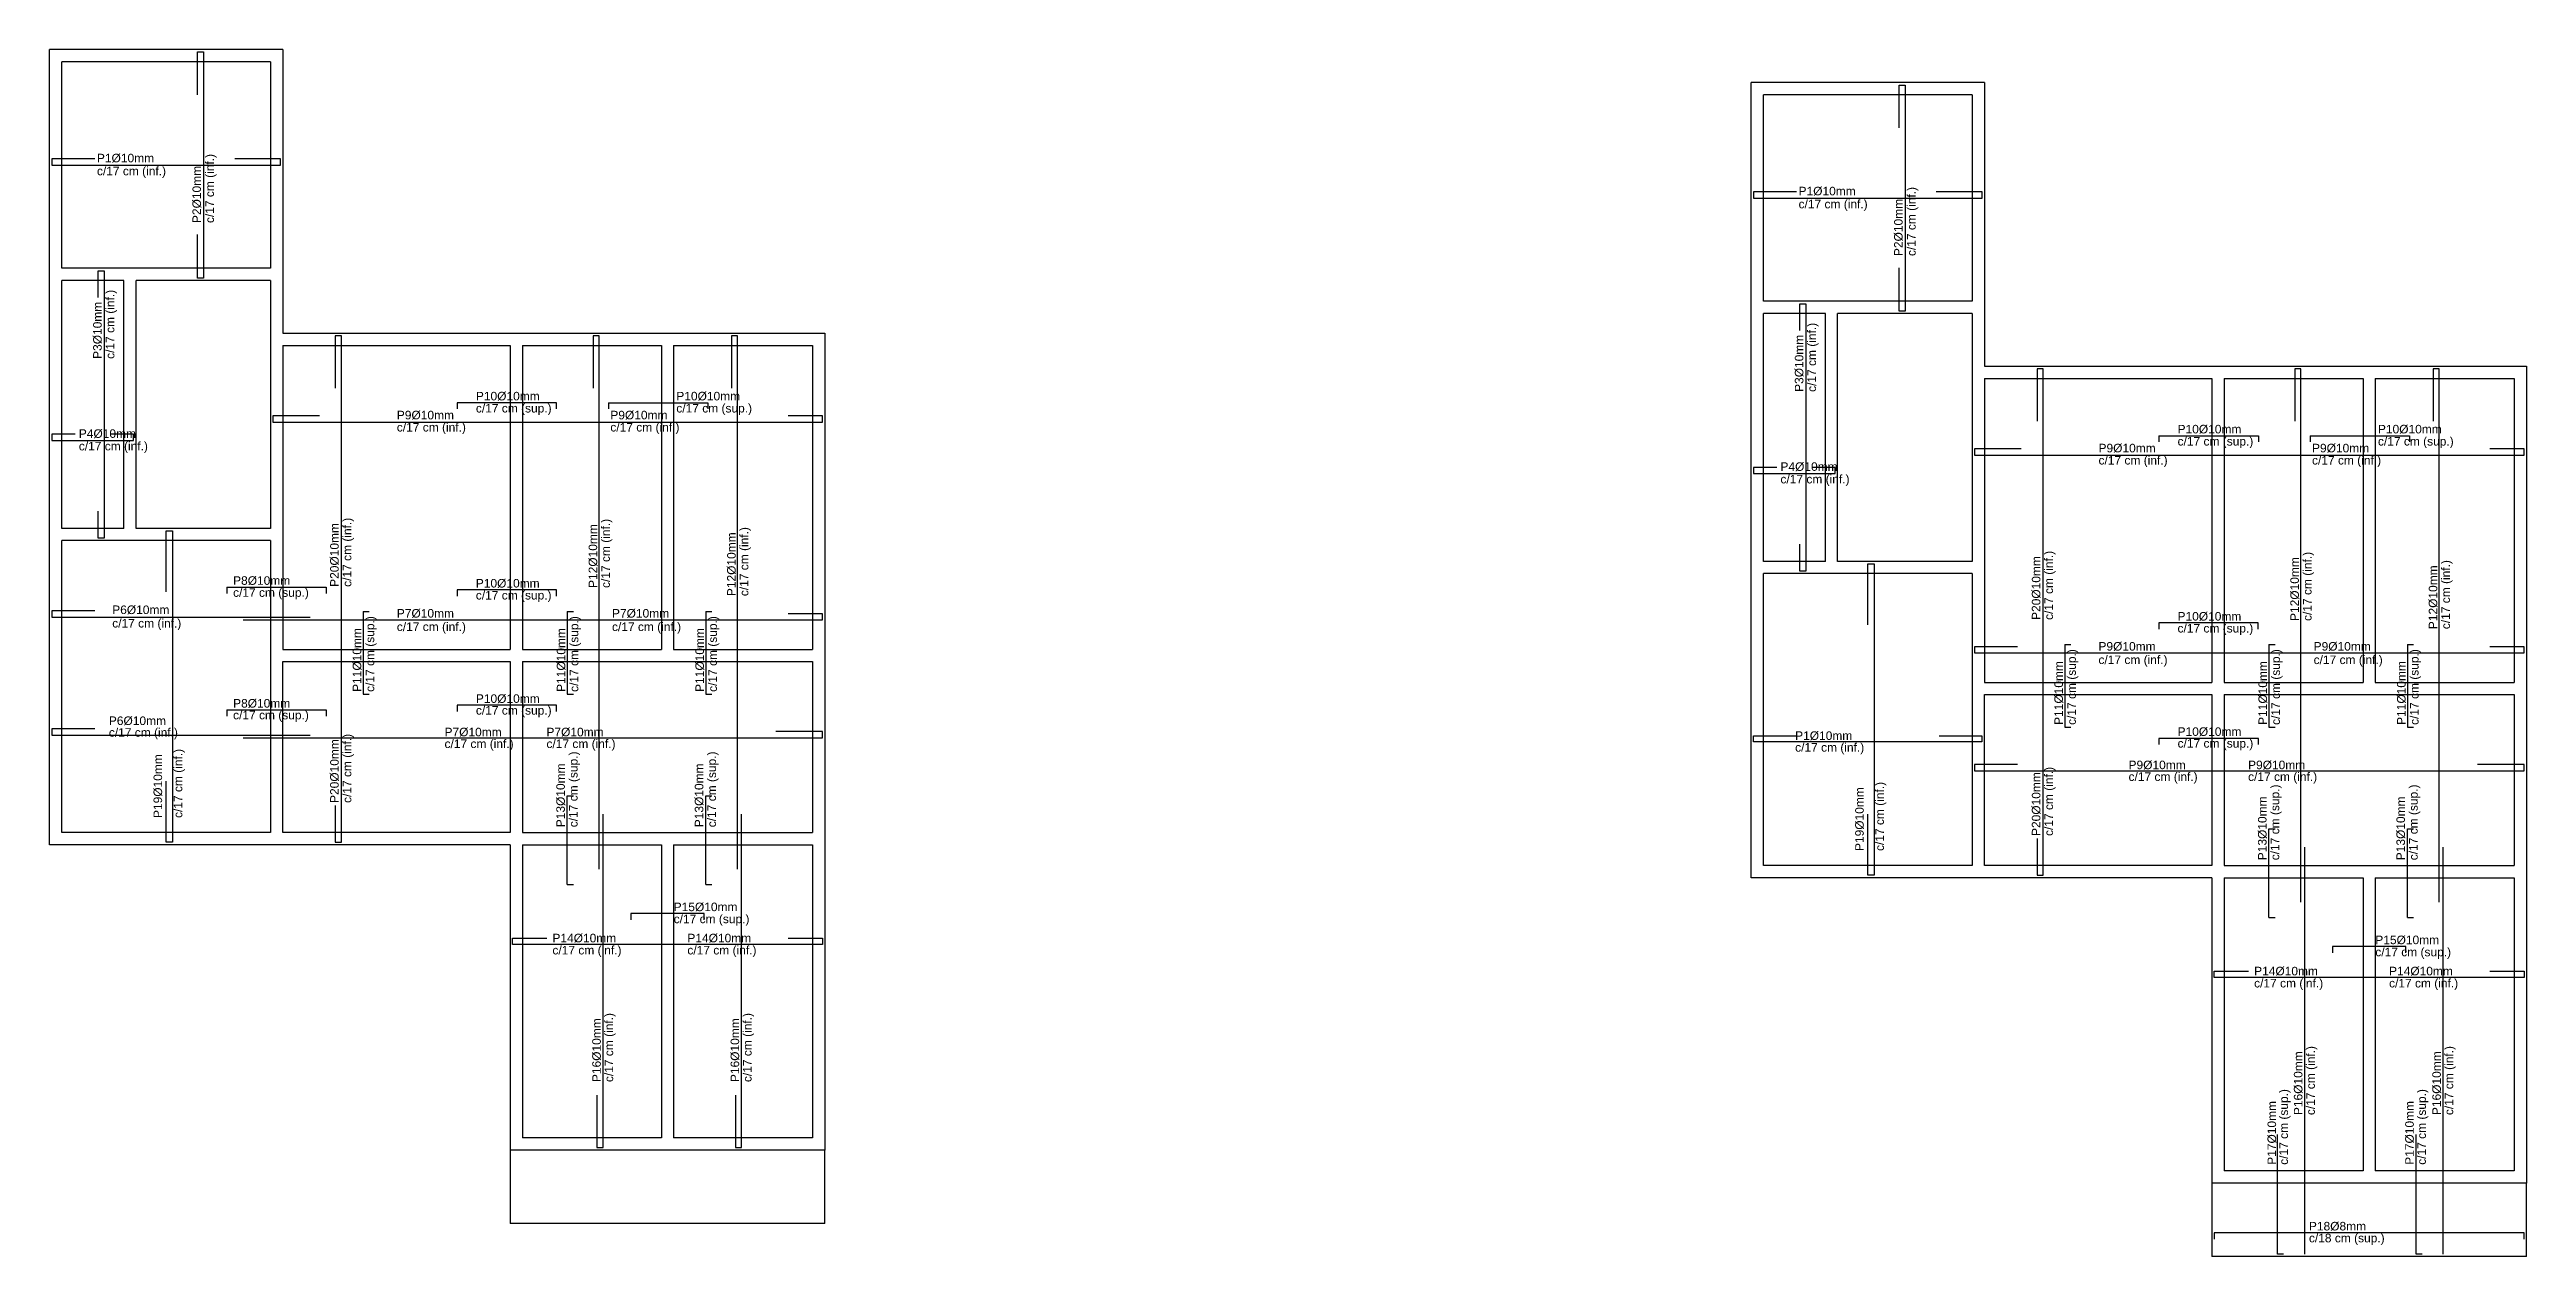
# Model space of a CAD drawing. Extents: x 238.8 to 307.7, y 49.9 to 71.2.
# Drawn here: x 238.77 to 279.28, y 51.45 to 71.19 of the extents above; entities that cross this region are included whole.
import ezdxf

# ---------------------------------------------------------------- set-up
doc = ezdxf.new("R2010")
doc.units = 0
for name, color, linetype in [('Armadura', 4, 'CONTINUOUS'), ('TEXTO', 2, 'CONTINUOUS'), ('VIGAS', 5, 'CONTINUOUS')]:
    doc.layers.add(name, color=color, linetype=linetype)
doc.styles.get("Standard").update_dxf_attribs({"font": 'arial.ttf', "height": 0.18})

msp = doc.modelspace()

# ---------------------------------------------------------------- texts
at = {"layer": 'TEXTO'}
for s, p in [('c/17 cm (inf.)', (239.545, 69.136)), ('P1%%c10mm', (239.545, 69.348)), ('P1%%c10mm', (267.376, 68.808)), ('c/17 cm (inf.)', (267.376, 68.596)), ('P9%%c10mm', (244.45, 65.144)), ('c/17 cm (sup.)', (245.743, 65.256)), ('P10%%c10mm', (245.743, 65.454)), ('P9%%c10mm', (247.942, 65.144)), ('c/17 cm (sup.)', (249.021, 65.256)), ('P10%%c10mm', (249.021, 65.454)), ('P4%%c10mm', (239.249, 64.841)), ('c/17 cm (inf.)', (244.45, 64.945)), ('c/17 cm (inf.)', (247.942, 64.945)), ('c/17 cm (sup.)', (273.575, 64.715)), ('P10%%c10mm', (273.575, 64.914)), ('c/17 cm (sup.)', (276.852, 64.715)), ('P10%%c10mm', (276.852, 64.914)), ('c/17 cm (inf.)', (239.249, 64.636)), ('P4%%c10mm', (267.08, 64.301)), ('c/17 cm (inf.)', (272.282, 64.405)), ('P9%%c10mm', (272.282, 64.604)), ('c/17 cm (inf.)', (275.774, 64.405)), ('P9%%c10mm', (275.774, 64.604)), ('c/17 cm (inf.)', (267.08, 64.096)), ('c/17 cm (sup.)', (241.772, 62.241)), ('P8%%c10mm', (241.772, 62.437)), ('P10%%c10mm', (245.742, 62.393)), ('P6%%c10mm', (239.795, 61.959)), ('P7%%c10mm', (244.45, 61.901)), ('c/17 cm (sup.)', (245.742, 62.197)), ('P7%%c10mm', (247.969, 61.901)), ('P10%%c10mm', (273.574, 61.852)), ('c/17 cm (inf.)', (239.795, 61.739)), ('c/17 cm (inf.)', (244.45, 61.681)), ('c/17 cm (inf.)', (247.969, 61.681)), ('c/17 cm (sup.)', (273.574, 61.657)), ('c/17 cm (inf.)', (272.281, 61.141)), ('P9%%c10mm', (272.281, 61.361)), ('c/17 cm (inf.)', (275.8, 61.141)), ('P9%%c10mm', (275.8, 61.361)), ('c/17 cm (sup.)', (241.772, 60.237)), ('P8%%c10mm', (241.772, 60.429)), ('c/17 cm (sup.)', (245.743, 60.314)), ('P10%%c10mm', (245.743, 60.506)), ('c/17 cm (inf.)', (239.74, 59.952)), ('P6%%c10mm', (239.74, 60.144)), ('P7%%c10mm', (245.23, 59.959)), ('P7%%c10mm', (246.897, 59.959)), ('P1%%c10mm', (267.32, 59.9)), ('P10%%c10mm', (273.575, 59.966)), ('c/17 cm (inf.)', (245.23, 59.767)), ('c/17 cm (inf.)', (246.897, 59.767)), ('c/17 cm (inf.)', (267.32, 59.708)), ('P9%%c10mm', (272.773, 59.421)), ('c/17 cm (sup.)', (273.575, 59.774)), ('P9%%c10mm', (274.728, 59.421)), ('c/17 cm (inf.)', (272.773, 59.229)), ('c/17 cm (inf.)', (274.728, 59.229)), ('P15%%c10mm', (248.978, 57.099)), ('P14%%c10mm', (246.995, 56.589)), ('c/17 cm (sup.)', (248.978, 56.902)), ('P14%%c10mm', (249.202, 56.589)), ('c/17 cm (inf.)', (246.995, 56.391)), ('c/17 cm (inf.)', (249.202, 56.391)), ('c/17 cm (sup.)', (276.809, 56.361)), ('P15%%c10mm', (276.809, 56.559)), ('c/17 cm (inf.)', (274.827, 55.851)), ('P14%%c10mm', (274.827, 56.049)), ('c/17 cm (inf.)', (277.034, 55.851)), ('P14%%c10mm', (277.034, 56.049)), ('P18%%c8mm', (275.723, 51.876)), ('c/18 cm (sup.)', (275.723, 51.682))]:
    msp.add_text(s, height=0.14, dxfattribs=at).set_placement(p)
for s, p in [('P2%%c10mm', (241.247, 68.355)), ('c/17 cm (inf.)', (241.459, 68.355)), ('c/17 cm (inf.)', (269.291, 67.815)), ('P2%%c10mm', (269.078, 67.815)), ('c/17 cm (inf.)', (239.83, 66.133)), ('P3%%c10mm', (239.623, 66.133)), ('P3%%c10mm', (267.455, 65.593)), ('c/17 cm (inf.)', (267.662, 65.593)), ('P20%%c10mm', (243.499, 62.404)), ('c/17 cm (inf.)', (243.706, 62.404)), ('P12%%c10mm', (247.727, 62.386)), ('c/17 cm (inf.)', (247.934, 62.386)), ('P12%%c10mm', (249.992, 62.252)), ('c/17 cm (inf.)', (250.199, 62.252)), ('P20%%c10mm', (271.331, 61.863)), ('c/17 cm (inf.)', (271.537, 61.863)), ('P12%%c10mm', (275.559, 61.846)), ('c/17 cm (inf.)', (275.766, 61.846)), ('c/17 cm (inf.)', (278.03, 61.712)), ('P12%%c10mm', (277.823, 61.712)), ('P11%%c10mm', (243.868, 60.686)), ('c/17 cm (sup.)', (244.08, 60.686)), ('P11%%c10mm', (247.206, 60.686)), ('c/17 cm (sup.)', (247.418, 60.686)), ('P11%%c10mm', (249.473, 60.686)), ('c/17 cm (sup.)', (249.685, 60.686)), ('P11%%c10mm', (271.7, 60.146)), ('c/17 cm (sup.)', (271.911, 60.146)), ('P11%%c10mm', (275.038, 60.146)), ('c/17 cm (sup.)', (275.249, 60.146)), ('P11%%c10mm', (277.304, 60.146)), ('c/17 cm (sup.)', (277.516, 60.146)), ('c/17 cm (inf.)', (243.706, 58.869)), ('P19%%c10mm', (240.611, 58.623)), ('c/17 cm (inf.)', (240.941, 58.623)), ('P20%%c10mm', (243.499, 58.869)), ('c/17 cm (sup.)', (247.406, 58.472)), ('c/17 cm (sup.)', (249.67, 58.472)), ('P13%%c10mm', (247.198, 58.472)), ('P13%%c10mm', (249.463, 58.472)), ('c/17 cm (inf.)', (268.772, 58.083)), ('P20%%c10mm', (271.331, 58.329)), ('c/17 cm (inf.)', (271.538, 58.329)), ('c/17 cm (sup.)', (275.237, 57.932)), ('c/17 cm (sup.)', (277.502, 57.932)), ('P19%%c10mm', (268.442, 58.083)), ('P13%%c10mm', (275.03, 57.932)), ('P13%%c10mm', (277.294, 57.932)), ('P16%%c10mm', (247.786, 54.303)), ('c/17 cm (inf.)', (247.988, 54.303)), ('P16%%c10mm', (250.049, 54.303)), ('c/17 cm (inf.)', (250.252, 54.303)), ('P16%%c10mm', (275.617, 53.763)), ('c/17 cm (inf.)', (275.82, 53.763)), ('P16%%c10mm', (277.881, 53.763)), ('c/17 cm (inf.)', (278.083, 53.763)), ('P17%%c10mm', (275.186, 52.95)), ('c/17 cm (sup.)', (275.38, 52.95)), ('P17%%c10mm', (277.438, 52.95)), ('c/17 cm (sup.)', (277.636, 52.95))]:
    msp.add_text(s, height=0.14, rotation=90, dxfattribs=at).set_placement(p)

# ---------------------------------------------------------------- linework, layer by layer
at = {"layer": 'Armadura'}
for p, q in [((247.912, 65.415), (249.537, 65.415)), ((247.912, 65.415), (247.912, 65.315)), ((249.537, 65.415), (249.537, 65.315)), ((273.271, 64.874), (274.896, 64.874)), ((273.271, 64.874), (273.271, 64.774)), ((274.896, 64.874), (274.896, 64.774)), ((275.743, 64.874), (277.368, 64.874)), ((275.743, 64.874), (275.743, 64.774)), ((277.368, 64.874), (277.368, 64.774)), ((241.671, 62.397), (243.296, 62.397)), ((241.671, 62.397), (241.671, 62.297)), ((243.296, 62.397), (243.296, 62.297)), ((243.9, 62), (244, 62)), ((247.238, 62), (247.338, 62)), ((249.503, 62), (249.603, 62)), ((271.731, 61.46), (271.831, 61.46)), ((275.069, 61.46), (275.169, 61.46)), ((277.334, 61.46), (277.434, 61.46)), ((241.671, 60.39), (243.296, 60.39)), ((241.671, 60.39), (241.671, 60.29)), ((243.296, 60.39), (243.296, 60.29)), ((243.9, 60.65), (244, 60.65)), ((247.238, 60.65), (247.338, 60.65)), ((249.503, 60.65), (249.603, 60.65)), ((271.731, 60.11), (271.831, 60.11)), ((275.069, 60.11), (275.169, 60.11)), ((277.334, 60.11), (277.434, 60.11)), ((247.238, 57.537), (247.238, 58.983)), ((247.238, 58.983), (247.338, 58.983)), ((249.503, 57.537), (249.503, 58.983)), ((249.503, 58.983), (249.603, 58.983)), ((275.069, 56.997), (275.069, 58.443)), ((275.069, 58.443), (275.169, 58.443)), ((277.334, 56.997), (277.334, 58.443)), ((277.334, 58.443), (277.434, 58.443)), ((247.238, 57.537), (247.338, 57.537)), ((249.503, 57.537), (249.603, 57.537)), ((275.069, 56.997), (275.169, 56.997)), ((277.334, 56.997), (277.434, 56.997)), ((247.723, 54.091), (247.723, 53.231)), ((249.988, 54.091), (249.988, 53.231)), ((247.723, 53.231), (247.823, 53.231)), ((249.988, 53.231), (250.088, 53.231))]:
    msp.add_line(p, q, dxfattribs=at)
for points in [[(241.188, 70.453), (241.188, 71.153), (241.288, 71.153), (241.288, 67.455), (241.188, 67.455), (241.188, 68.165)], [(269.019, 69.913), (269.019, 70.613), (269.119, 70.613), (269.119, 66.915), (269.019, 66.915), (269.019, 67.625)], [(239.51, 69.404), (238.81, 69.404), (238.81, 69.304), (242.548, 69.304), (242.548, 69.404), (241.798, 69.404)], [(267.341, 68.864), (266.641, 68.864), (266.641, 68.764), (270.379, 68.764), (270.379, 68.864), (269.629, 68.864)], [(239.563, 67.135), (239.563, 67.375), (239.563, 67.575), (239.663, 67.575), (239.663, 63.2), (239.563, 63.2), (239.563, 63.4), (239.563, 63.64)], [(267.395, 66.595), (267.395, 66.835), (267.395, 67.035), (267.495, 67.035), (267.495, 62.66), (267.395, 62.66), (267.395, 62.86), (267.395, 63.1)], [(243.444, 58.826), (243.444, 58.226), (243.544, 58.226), (243.544, 66.512), (243.444, 66.512), (243.444, 65.652)], [(247.759, 57.786), (247.759, 66.512), (247.659, 66.512), (247.659, 65.652)], [(250.024, 57.786), (250.024, 66.512), (249.924, 66.512), (249.924, 65.652)], [(271.276, 58.286), (271.276, 57.686), (271.376, 57.686), (271.376, 65.972), (271.276, 65.972), (271.276, 65.112)], [(275.59, 57.246), (275.59, 65.972), (275.49, 65.972), (275.49, 65.112)], [(277.855, 57.246), (277.855, 65.972), (277.755, 65.972), (277.755, 65.112)], [(247.064, 65.315), (247.064, 65.415), (245.439, 65.415), (245.439, 65.315)], [(239.19, 64.899), (238.97, 64.899), (238.81, 64.899), (238.81, 64.799), (240.144, 64.799), (240.144, 64.899), (239.984, 64.899), (239.764, 64.899)], [(243.184, 65.2), (242.424, 65.2), (242.424, 65.1), (251.41, 65.1), (251.41, 65.2), (250.85, 65.2)], [(271.015, 64.66), (270.255, 64.66), (270.255, 64.56), (279.241, 64.56), (279.241, 64.66), (278.681, 64.66)], [(267.021, 64.359), (266.801, 64.359), (266.641, 64.359), (266.641, 64.259), (267.975, 64.259), (267.975, 64.359), (267.815, 64.359), (267.595, 64.359)], [(240.679, 62.32), (240.679, 63.32), (240.779, 63.32), (240.779, 58.226), (240.679, 58.226), (240.679, 59.226)], [(268.51, 61.78), (268.51, 62.78), (268.61, 62.78), (268.61, 57.686), (268.51, 57.686), (268.51, 58.686)], [(239.51, 62.009), (238.81, 62.009), (238.81, 61.909), (243.034, 61.909)], [(243.9, 62), (243.9, 60.65)], [(247.064, 62.253), (247.064, 62.353), (245.439, 62.353), (245.439, 62.253)], [(247.238, 62), (247.238, 60.65)], [(249.503, 62), (249.503, 60.65)], [(241.934, 61.864), (251.41, 61.864), (251.41, 61.964), (250.85, 61.964)], [(274.895, 61.713), (274.895, 61.813), (273.27, 61.813), (273.27, 61.713)], [(270.955, 61.424), (270.255, 61.424), (270.255, 61.324), (279.241, 61.324), (279.241, 61.424), (278.681, 61.424)], [(271.731, 61.46), (271.731, 60.11)], [(275.069, 61.46), (275.069, 60.11)], [(277.334, 61.46), (277.334, 60.11)], [(247.064, 60.366), (247.064, 60.466), (245.439, 60.466), (245.439, 60.366)], [(239.51, 60.08), (238.81, 60.08), (238.81, 59.98), (243.034, 59.98)], [(241.934, 59.936), (251.41, 59.936), (251.41, 60.036), (250.65, 60.036)], [(269.675, 59.968), (270.375, 59.968), (270.375, 59.868), (266.641, 59.868), (266.641, 59.968), (267.341, 59.968)], [(274.896, 59.826), (274.896, 59.926), (273.271, 59.926), (273.271, 59.826)], [(270.955, 59.496), (270.255, 59.496), (270.255, 59.396), (279.241, 59.396), (279.241, 59.496), (278.481, 59.496)], [(247.823, 53.231), (247.823, 58.686)], [(250.088, 53.231), (250.088, 58.686)], [(275.654, 51.49), (275.654, 58.146)], [(277.919, 51.49), (277.919, 58.146)], [(249.477, 56.959), (249.477, 57.059), (248.277, 57.059), (248.277, 56.959)], [(250.85, 56.655), (251.41, 56.655), (251.41, 56.555), (246.344, 56.555), (246.344, 56.655), (246.904, 56.655)], [(277.308, 56.419), (277.308, 56.519), (276.108, 56.519), (276.108, 56.419)], [(278.681, 56.115), (279.241, 56.115), (279.241, 56.015), (274.176, 56.015), (274.176, 56.115), (274.736, 56.115)], [(275.31, 51.49), (275.21, 51.49), (275.21, 52.89), (275.21, 53.445)], [(277.575, 51.49), (277.475, 51.49), (277.475, 52.89), (277.475, 53.445)], [(279.241, 51.736), (279.241, 51.836), (274.176, 51.836), (274.176, 51.736)]]:
    msp.add_lwpolyline(points, dxfattribs=at)
at = {"layer": 'VIGAS', "linetype": 'Continuous', "ltscale": 0.1}
for p, q in [((242.584, 71.193), (238.77, 71.193)), ((242.384, 70.993), (238.97, 70.993)), ((238.97, 67.615), (238.97, 70.993)), ((242.384, 70.993), (242.384, 67.615)), ((242.584, 71.193), (242.584, 66.552)), ((270.415, 70.653), (266.601, 70.653)), ((270.415, 70.653), (270.415, 66.012)), ((270.215, 70.453), (266.801, 70.453)), ((266.801, 67.075), (266.801, 70.453)), ((270.215, 70.453), (270.215, 67.075)), ((238.97, 63.36), (238.97, 67.415)), ((242.384, 67.415), (242.384, 63.36)), ((266.801, 62.82), (266.801, 66.875)), ((270.215, 66.875), (270.215, 62.82)), ((242.584, 66.552), (246.304, 66.552)), ((246.304, 66.552), (251.45, 66.552)), ((251.45, 66.552), (251.45, 58.386)), ((242.584, 66.352), (242.584, 61.381)), ((242.584, 66.352), (246.304, 66.352)), ((246.304, 66.352), (246.304, 61.381)), ((246.504, 66.352), (246.504, 61.381)), ((248.777, 66.352), (248.777, 61.381)), ((248.977, 66.352), (248.977, 61.381)), ((251.25, 66.352), (251.25, 61.381)), ((270.415, 66.012), (274.136, 66.012)), ((270.415, 65.812), (270.415, 60.841)), ((270.415, 65.812), (274.136, 65.812)), ((274.136, 66.012), (279.281, 66.012)), ((274.136, 65.812), (274.136, 60.841)), ((274.336, 65.812), (274.336, 60.841)), ((276.608, 65.812), (276.608, 60.841)), ((276.808, 65.812), (276.808, 60.841)), ((279.081, 65.812), (279.081, 60.841)), ((279.281, 66.012), (279.281, 57.846)), ((246.504, 64.74), (246.504, 61.381)), ((274.336, 64.199), (274.336, 60.841)), ((242.584, 61.381), (246.304, 61.381)), ((242.584, 61.181), (246.304, 61.181)), ((246.504, 61.381), (248.777, 61.381)), ((246.504, 61.181), (246.504, 58.386)), ((246.504, 61.181), (251.25, 61.181)), ((248.977, 61.381), (251.25, 61.381)), ((251.25, 61.181), (251.25, 58.386)), ((270.415, 60.841), (274.136, 60.841)), ((274.336, 60.841), (276.608, 60.841)), ((276.808, 60.841), (279.081, 60.841)), ((270.415, 60.641), (274.136, 60.641)), ((274.336, 60.641), (274.336, 57.846)), ((274.336, 60.641), (279.081, 60.641)), ((279.081, 60.641), (279.081, 57.846)), ((246.504, 58.386), (251.25, 58.386)), ((251.45, 58.386), (251.45, 53.191)), ((246.504, 58.186), (246.504, 53.391)), ((248.777, 58.186), (248.777, 53.391)), ((248.977, 58.186), (248.977, 53.391)), ((251.25, 58.186), (251.25, 53.391)), ((274.336, 57.846), (279.081, 57.846)), ((274.336, 57.646), (274.336, 52.85)), ((276.608, 57.646), (276.608, 52.85)), ((276.808, 57.646), (276.808, 52.85)), ((279.081, 57.646), (279.081, 52.85)), ((279.281, 57.846), (279.281, 52.65))]:
    msp.add_line(p, q, dxfattribs=at)
at = {"layer": 'VIGAS', "linetype": 'Continuous'}
for p, q in [((242.384, 67.615), (238.97, 67.615)), ((239.984, 67.415), (238.97, 67.415)), ((239.984, 63.36), (239.984, 67.415)), ((240.184, 63.36), (240.184, 67.415)), ((242.384, 67.415), (240.184, 67.415)), ((270.215, 67.075), (266.801, 67.075)), ((267.815, 66.875), (266.801, 66.875)), ((267.815, 62.82), (267.815, 66.875)), ((268.015, 62.82), (268.015, 66.875)), ((270.215, 66.875), (268.015, 66.875)), ((239.984, 63.36), (238.97, 63.36)), ((242.384, 63.36), (240.184, 63.36)), ((242.384, 63.16), (238.97, 63.16)), ((267.815, 62.82), (266.801, 62.82)), ((270.215, 62.82), (268.015, 62.82)), ((270.215, 62.62), (266.801, 62.62))]:
    msp.add_line(p, q, dxfattribs=at)
at = {"layer": 'VIGAS', "linetype": 'Continuous', "ltscale": 0.1}
for points in [[(246.304, 58.186), (238.77, 58.186), (238.77, 71.193)], [(274.136, 57.646), (266.601, 57.646), (266.601, 70.653)], [(246.504, 66.352), (248.777, 66.352)], [(248.977, 66.352), (251.25, 66.352)], [(274.336, 65.812), (276.608, 65.812)], [(276.808, 65.812), (279.081, 65.812)], [(242.384, 63.16), (242.384, 58.386), (238.97, 58.386), (238.97, 63.16)], [(270.215, 62.62), (270.215, 57.846), (266.801, 57.846), (266.801, 62.62)], [(246.304, 58.386), (242.584, 58.386), (242.584, 61.181)], [(246.304, 61.181), (246.304, 58.386)], [(274.136, 57.846), (270.415, 57.846), (270.415, 60.641)], [(274.136, 60.641), (274.136, 57.846)], [(246.304, 58.186), (246.304, 53.191)], [(246.504, 58.186), (248.777, 58.186)], [(248.977, 58.186), (251.25, 58.186)], [(274.136, 57.646), (274.136, 52.65)], [(274.336, 57.646), (276.608, 57.646)], [(276.808, 57.646), (279.081, 57.646)], [(251.45, 53.191), (246.304, 53.191)], [(248.777, 53.391), (246.504, 53.391)], [(251.25, 53.391), (248.977, 53.391)], [(276.608, 52.85), (274.336, 52.85)], [(279.081, 52.85), (276.808, 52.85)], [(279.281, 52.65), (274.136, 52.65)], [(251.45, 51.991), (246.304, 51.991)], [(279.281, 51.45), (274.136, 51.45)]]:
    msp.add_lwpolyline(points, dxfattribs=at)
at = {"layer": 'VIGAS'}
for points in [[(246.304, 53.191), (246.304, 51.991)], [(251.45, 51.991), (251.45, 53.191)], [(274.136, 52.65), (274.136, 51.45)], [(279.281, 51.45), (279.281, 52.65)]]:
    msp.add_lwpolyline(points, dxfattribs=at)

msp.set_redraw_order([(e.dxf.handle, doc.entitydb.next_handle()) for e in msp.query("TEXT MTEXT ATTDEF DIMENSION ARC_DIMENSION")])  # texts and dimensions are drawn at this point

doc.saveas('drawing.dxf')
